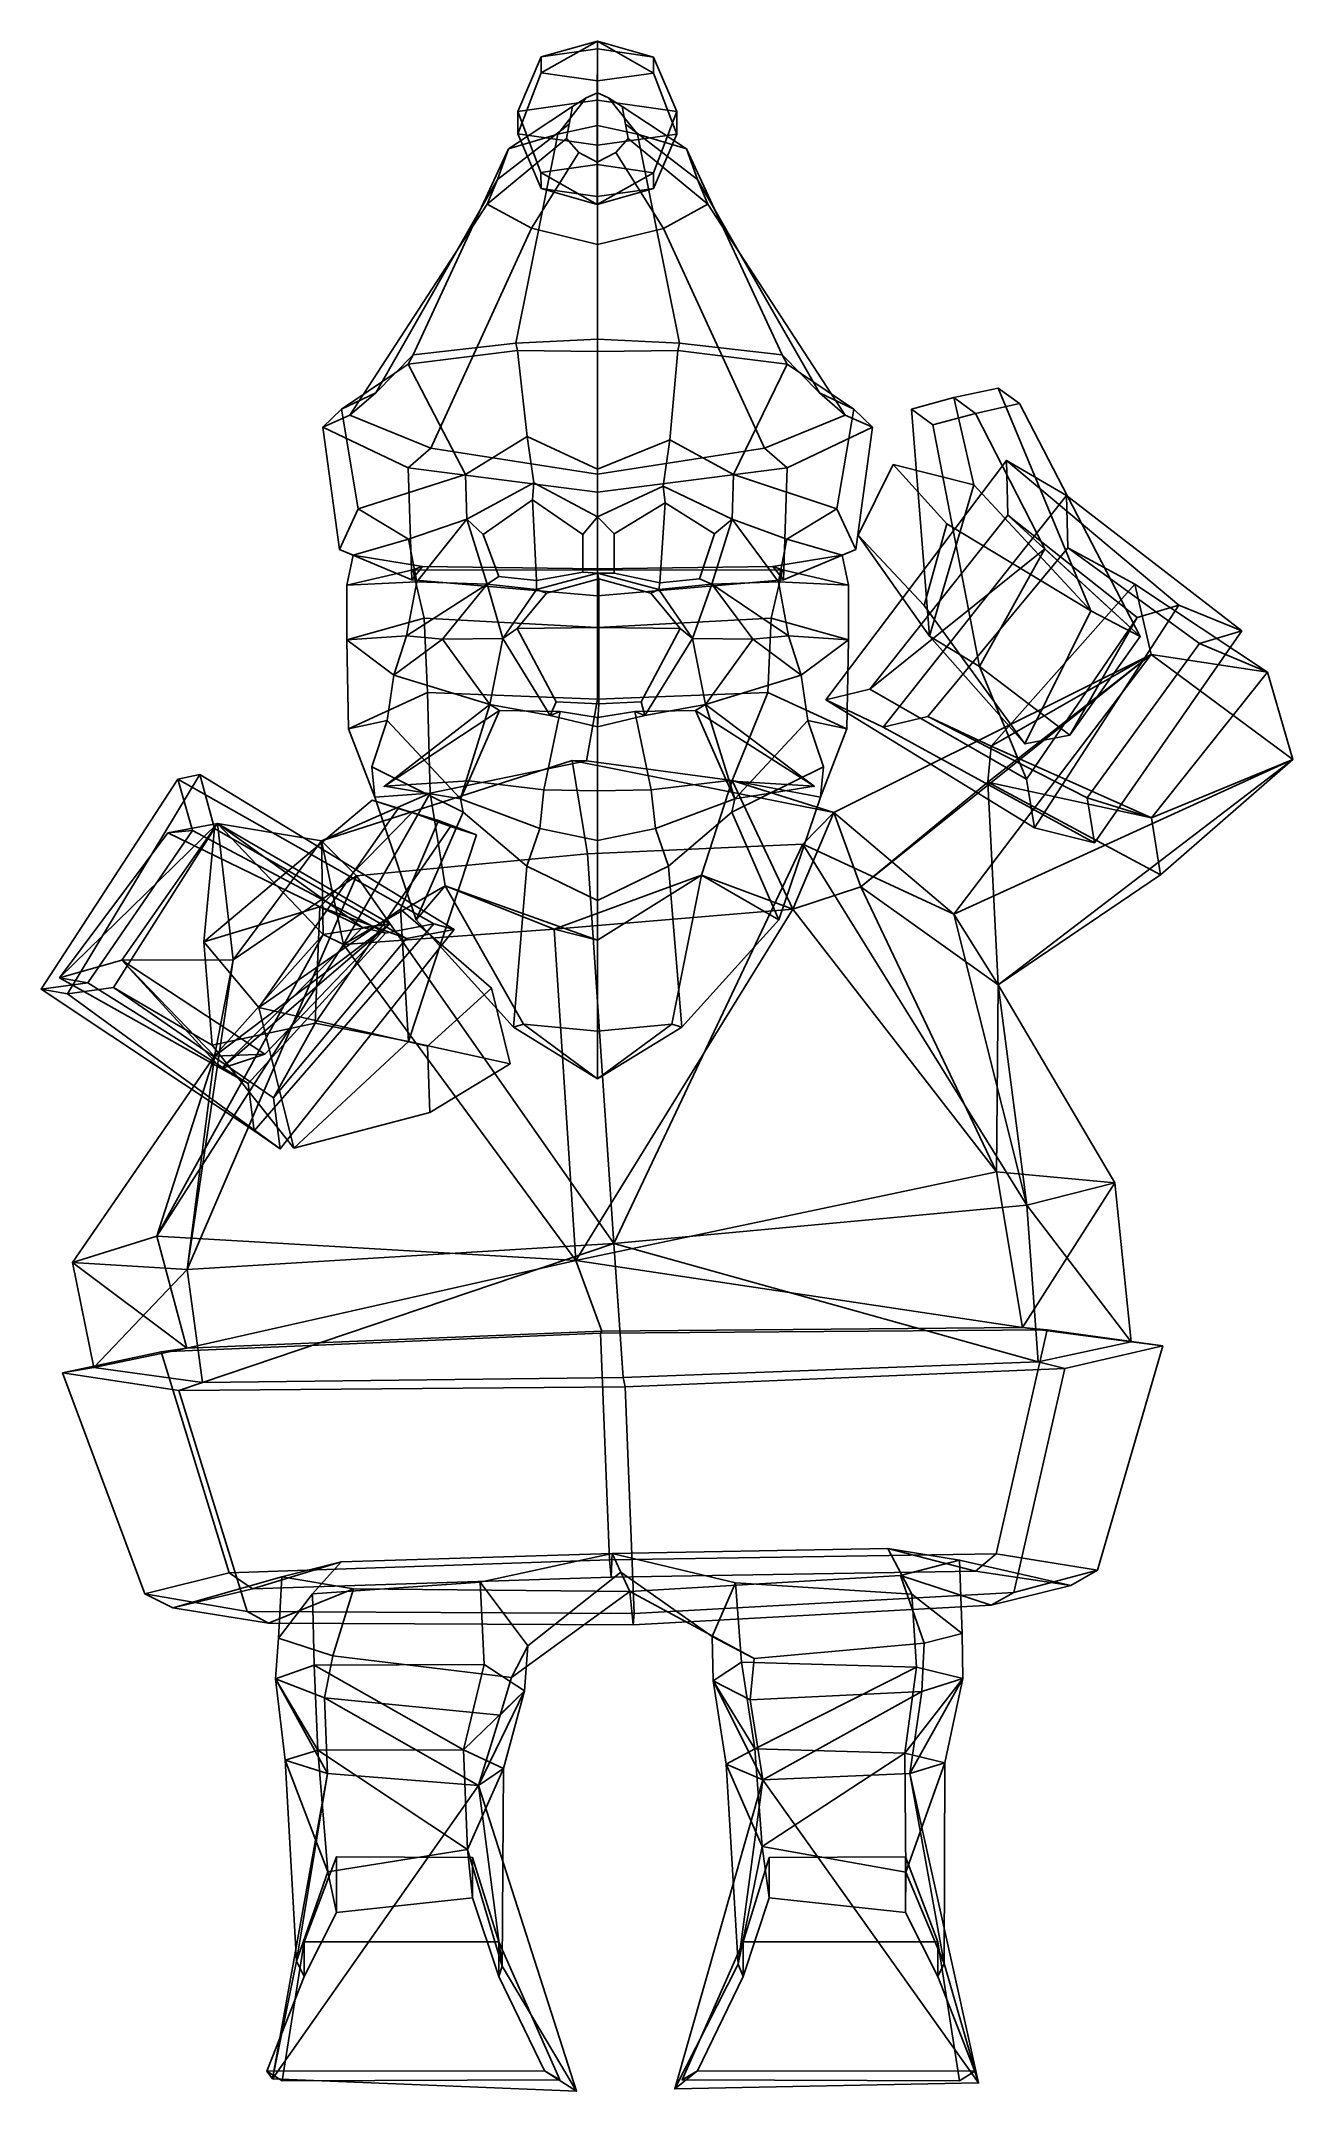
# Model space of a CAD drawing. Extents: x -142 to 161, y -156 to 341.
import ezdxf

# ---------------------------------------------------------------- set-up
doc = ezdxf.new("R2010")
doc.units = 0

msp = doc.modelspace()

# ---------------------------------------------------------------- linework, layer by layer
for p in [(-59.138443, 160.365143, 96.495125), (44.868126, 160.365143, 96.495125)]:
    msp.add_point(p)
for points in [[(-21.195919, 336.949158, -22.037312), (-7.588344, 338.858826, -29.255663), (-7.614578, 326.463806, -38.97863), (-26.858616, 323.763123, -28.770412)], [(-21.193329, 333.085388, -7.617522), (-7.575332, 340.792175, -13.282482), (-21.195919, 336.949158, -22.037312)], [(-7.575332, 340.792175, -13.282482), (-7.588344, 338.858826, -29.255663), (-21.195919, 336.949158, -22.037312)], [(-7.583165, 331.131287, -0.416025), (-7.575332, 340.792175, -13.282482), (-21.193329, 333.085388, -7.617522)], [(6.021853, 336.904724, -22.054108), (11.633117, 323.700287, -28.794165), (-7.614578, 326.463806, -38.97863), (-7.588344, 338.858826, -29.255663)], [(-7.575332, 340.792175, -13.282482), (6.021853, 336.904724, -22.054108), (-7.588344, 338.858826, -29.255663)], [(-7.583165, 331.131287, -0.416025), (6.024442, 333.040955, -7.634317), (-7.575332, 340.792175, -13.282482)], [(6.024442, 333.040955, -7.634317), (6.021853, 336.904724, -22.054108), (-7.575332, 340.792175, -13.282482)], [(-26.854954, 318.29892, -8.377671), (-21.193329, 333.085388, -7.617522), (-21.195919, 336.949158, -22.037312), (-26.858616, 323.763123, -28.770412)], [(-7.607255, 315.53537, 1.806764), (-7.583165, 331.131287, -0.416025), (-21.193329, 333.085388, -7.617522), (-26.854954, 318.29892, -8.377671)], [(-7.607255, 315.53537, 1.806764), (11.636779, 318.236053, -8.401423), (6.024442, 333.040955, -7.634317), (-7.583165, 331.131287, -0.416025)], [(11.636779, 318.236053, -8.401423), (11.633117, 323.700287, -28.794165), (6.021853, 336.904724, -22.054108), (6.024442, 333.040955, -7.634317)], [(-7.602014, 328.239136, -7.126527), (-10.299627, 327.024872, -7.458448), (-17.17124, 318.266296, 51.219952), (-7.541705, 320.358612, 53.964451)], [(-7.602014, 328.239136, -7.126527), (-7.541705, 320.358612, 53.964451), (2.081762, 318.252838, 51.214859), (-4.908792, 327.016052, -7.461774)], [(-13.643885, 324.942139, -8.027981), (-14.401648, 320.642426, -9.20479), (-31.796124, 307.271637, 36.821705), (-29.106789, 314.677887, 46.516022)], [(-10.299627, 327.024872, -7.458448), (-13.643885, 324.942139, -8.027981), (-29.106789, 314.677887, 46.516022), (-17.17124, 318.266296, 51.219952)], [(-21.246243, 308.958221, -29.53746), (-26.858616, 323.763123, -28.770412), (-7.614578, 326.463806, -38.97863), (-7.638668, 310.86792, -36.75581)], [(-26.854954, 318.29892, -8.377671), (-26.858616, 323.763123, -28.770412), (-21.246243, 308.958221, -29.53746), (-21.243654, 305.094452, -15.11767)], [(5.971526, 308.913788, -29.554255), (-7.638668, 310.86792, -36.75581), (-7.614578, 326.463806, -38.97863), (11.633117, 323.700287, -28.794165)], [(-4.908792, 327.016052, -7.461774), (2.081762, 318.252838, 51.214859), (14.006913, 314.647736, 46.50462), (-1.572058, 324.922424, -8.03543)], [(-1.572058, 324.922424, -8.03543), (14.006913, 314.647736, 46.50462), (16.674828, 307.237701, 36.808887), (-0.829793, 320.620239, -9.213164)], [(11.636779, 318.236053, -8.401423), (5.974115, 305.050018, -15.134465), (5.971526, 308.913788, -29.554255), (11.633117, 323.700287, -28.794165)], [(-52.18745, 264.803253, 82.086647), (-27.327145, 267.628021, 94.745087), (-17.17124, 318.266296, 51.219952), (-29.106789, 314.677887, 46.516022)], [(-14.401648, 320.642426, -9.20479), (-15.094557, 317.174194, -10.154003), (-34.257114, 301.297607, 29.001936), (-31.796124, 307.271637, 36.821705)], [(-7.538882, 268.643951, 102.110413), (-7.541705, 320.358612, 53.964451), (-17.17124, 318.266296, 51.219952), (-27.327145, 267.628021, 94.745087)], [(-7.607255, 315.53537, 1.806764), (-26.854954, 318.29892, -8.377671), (-21.243654, 305.094452, -15.11767), (-7.63349, 303.14035, -7.916173)], [(-7.607255, 315.53537, 1.806764), (-7.63349, 303.14035, -7.916173), (5.974115, 305.050018, -15.134465), (11.636779, 318.236053, -8.401423)], [(-7.538882, 268.643951, 102.110413), (12.249378, 267.628021, 94.745087), (2.081762, 318.252838, 51.214859), (-7.541705, 320.358612, 53.964451)], [(-0.829793, 320.620239, -9.213164), (16.674828, 307.237701, 36.808887), (19.118553, 301.260284, 28.98782), (-0.149383, 317.14978, -10.163225)], [(37.109692, 264.803253, 82.086647), (14.006913, 314.647736, 46.50462), (2.081762, 318.252838, 51.214859), (12.249378, 267.628021, 94.745087)], [(-61.227982, 255.59906, 55.375454), (-52.18745, 264.803253, 82.086647), (-29.106789, 314.677887, 46.516022), (-31.796124, 307.271637, 36.821705)], [(-15.094557, 317.174194, -10.154003), (-12.099727, 313.777924, -11.084126), (-23.547907, 295.4487, 21.354467), (-34.257114, 301.297607, 29.001936)], [(-12.099727, 313.777924, -11.084126), (-7.632197, 311.485901, -11.712281), (-7.583418, 291.502228, 16.200111), (-23.547907, 295.4487, 21.354467)], [(-3.156436, 313.763336, -11.089643), (8.392447, 295.426331, 21.346022), (-7.583418, 291.502228, 16.200111), (-7.632197, 311.485901, -11.712281)], [(-0.149383, 317.14978, -10.163225), (19.118553, 301.260284, 28.98782), (8.392447, 295.426331, 21.346022), (-3.156436, 313.763336, -11.089643)], [(46.150223, 255.59906, 55.375454), (16.674828, 307.237701, 36.808887), (14.006913, 314.647736, 46.50462), (37.109692, 264.803253, 82.086647)], [(-7.646511, 301.207001, -23.889297), (-21.246243, 308.958221, -29.53746), (-7.638668, 310.86792, -36.75581)], [(-21.243654, 305.094452, -15.11767), (-21.246243, 308.958221, -29.53746), (-7.646511, 301.207001, -23.889297)], [(-7.646511, 301.207001, -23.889297), (-7.638668, 310.86792, -36.75581), (5.971526, 308.913788, -29.554255)], [(5.974115, 305.050018, -15.134465), (-7.646511, 301.207001, -23.889297), (5.971526, 308.913788, -29.554255)], [(-67.497925, 250.177185, 32.811611), (-61.227982, 255.59906, 55.375454), (-31.796124, 307.271637, 36.821705), (-34.257114, 301.297607, 29.001936)], [(-7.63349, 303.14035, -7.916173), (-21.243654, 305.094452, -15.11767), (-7.646511, 301.207001, -23.889297)], [(-7.63349, 303.14035, -7.916173), (-7.646511, 301.207001, -23.889297), (5.974115, 305.050018, -15.134465)], [(52.420162, 250.177185, 32.811611), (19.118553, 301.260284, 28.98782), (16.674828, 307.237701, 36.808887), (46.150223, 255.59906, 55.375454)], [(-47.910007, 242.208405, 12.722825), (-67.497925, 250.177185, 32.811611), (-34.257114, 301.297607, 29.001936), (-23.547907, 295.4487, 21.354467)], [(32.832241, 242.208405, 12.722826), (8.392447, 295.426331, 21.346022), (19.118553, 301.260284, 28.98782), (52.420162, 250.177185, 32.811611)], [(-7.538883, 235.910461, -5.742792), (-47.910007, 242.208405, 12.722825), (-23.547907, 295.4487, 21.354467), (-7.583418, 291.502228, 16.200111)], [(-7.538883, 235.910461, -5.742792), (-7.583418, 291.502228, 16.200111), (8.392447, 295.426331, 21.346022), (32.832241, 242.208405, 12.722826)], [(-7.538882, 265.653229, 105.996429), (-7.538882, 268.643951, 102.110413), (-27.327145, 267.628021, 94.745087), (-26.93848, 265.833313, 99.837967)], [(-7.538882, 265.653229, 105.996429), (11.860714, 265.833313, 99.837967), (12.249378, 267.628021, 94.745087), (-7.538882, 268.643951, 102.110413)], [(-53.429802, 262.561523, 86.926041), (-52.18745, 264.803253, 82.086647), (-61.227982, 255.59906, 55.375454), (-69.526665, 251.690308, 57.15406)], [(-26.93848, 265.833313, 99.837967), (-27.327145, 267.628021, 94.745087), (-52.18745, 264.803253, 82.086647), (-53.429802, 262.561523, 86.926041)], [(-24.581654, 245.036011, 105.993355), (-26.93848, 265.833313, 99.837967), (-53.429802, 262.561523, 86.926041), (-39.522388, 235.798859, 95.688095)], [(-7.538883, 237.132874, 110.968666), (-7.538882, 265.653229, 105.996429), (-26.93848, 265.833313, 99.837967), (-24.581654, 245.036011, 105.993355)], [(-7.538883, 237.132874, 110.968666), (9.907613, 244.241577, 106.137733), (11.860714, 265.833313, 99.837967), (-7.538882, 265.653229, 105.996429)], [(9.907613, 244.241577, 106.137733), (25.316664, 235.798859, 95.688103), (38.352043, 262.561523, 86.926041), (11.860714, 265.833313, 99.837967)], [(11.860714, 265.833313, 99.837967), (38.352043, 262.561523, 86.926041), (37.109692, 264.803253, 82.086647), (12.249378, 267.628021, 94.745087)], [(38.352043, 262.561523, 86.926041), (54.448898, 251.690308, 57.15406), (46.150223, 255.59906, 55.375454), (37.109692, 264.803253, 82.086647)], [(-39.522388, 235.798859, 95.688095), (-53.429802, 262.561523, 86.926041), (-69.526665, 251.690308, 57.15406), (-65.479599, 227.540619, 77.814453)], [(25.316664, 235.798859, 95.688103), (50.40184, 227.540619, 77.814453), (54.448898, 251.690308, 57.15406), (38.352043, 262.561523, 86.926041)], [(-69.526665, 251.690308, 57.15406), (-61.227982, 255.59906, 55.375454), (-67.497925, 250.177185, 32.811611), (-74.052353, 247.304596, 31.64838)], [(54.448898, 251.690308, 57.15406), (58.97459, 247.304596, 31.64838), (52.420162, 250.177185, 32.811611), (46.150223, 255.59906, 55.375454)], [(68.466003, 251.62619, 195.797989), (78.71125, 254.478088, 198.544296), (83.896751, 250.646454, 187.302429), (73.645958, 247.892883, 184.496704)], [(68.466003, 251.62619, 195.797989), (72.771744, 196.677032, 199.296692), (83.547241, 233.32312, 207.279465), (78.71125, 254.478088, 198.544296)], [(78.71125, 254.478088, 198.544296), (89.395462, 256.718231, 201.725372), (94.558197, 253.006836, 190.454453), (83.896751, 250.646454, 187.302429)], [(78.71125, 254.478088, 198.544296), (83.547241, 233.32312, 207.279465), (111.88353, 202.848694, 211.868607), (89.395462, 256.718231, 201.725372)], [(89.395462, 256.718231, 201.725372), (111.88353, 202.848694, 211.868607), (123.8181, 196.62085, 181.374237), (94.558197, 253.006836, 190.454453)], [(-65.479599, 227.540619, 77.814453), (-69.526665, 251.690308, 57.15406), (-74.052353, 247.304596, 31.64838), (-70.053017, 217.683228, 41.266933)], [(-74.052353, 247.304596, 31.64838), (-67.497925, 250.177185, 32.811611), (-47.910007, 242.208405, 12.722825), (-53.438725, 237.459106, 9.714837)], [(58.97459, 247.304596, 31.64838), (38.360962, 237.459106, 9.714837), (32.832241, 242.208405, 12.722826), (52.420162, 250.177185, 32.811611)], [(50.40184, 227.540619, 77.814453), (54.975254, 217.683228, 41.266933), (58.97459, 247.304596, 31.64838), (54.448898, 251.690308, 57.15406)], [(68.466003, 251.62619, 195.797989), (73.645958, 247.892883, 184.496704), (84.883774, 189.375244, 169.124756), (72.771744, 196.677032, 199.296692)], [(73.645958, 247.892883, 184.496704), (83.896751, 250.646454, 187.302429), (100.711517, 217.806152, 165.270966), (84.883774, 189.375244, 169.124756)], [(83.896751, 250.646454, 187.302429), (94.558197, 253.006836, 190.454453), (123.8181, 196.62085, 181.374237), (100.711517, 217.806152, 165.270966)], [(-70.053017, 217.683228, 41.266933), (-74.052353, 247.304596, 31.64838), (-53.438725, 237.459106, 9.714837), (-52.543396, 210.312958, 16.025953)], [(-24.581654, 245.036011, 105.993355), (-39.522388, 235.798859, 95.688095), (-39.229679, 225.057556, 94.877663), (-23.012962, 233.792145, 106.658783)], [(-7.538883, 237.132874, 110.968666), (-24.581654, 245.036011, 105.993355), (-23.012962, 233.792145, 106.658783), (-7.538883, 225.558319, 108.95771)], [(-7.538883, 237.132874, 110.968666), (-7.538883, 225.558319, 108.95771), (8.338919, 232.987305, 106.68766), (9.907613, 244.241577, 106.137733)], [(9.907613, 244.241577, 106.137733), (8.338919, 232.987305, 106.68766), (25.023951, 225.057556, 94.877663), (25.316664, 235.798859, 95.688103)], [(54.975254, 217.683228, 41.266933), (37.465637, 210.312927, 16.025953), (38.360962, 237.459106, 9.714837), (58.97459, 247.304596, 31.64838)], [(-53.438725, 237.459106, 9.714837), (-47.910007, 242.208405, 12.722825), (-7.538883, 235.910461, -5.742792), (-7.538883, 231.539124, -9.574923)], [(38.360962, 237.459106, 9.714837), (-7.538883, 231.539124, -9.574923), (-7.538883, 235.910461, -5.742792), (32.832241, 242.208405, 12.722826)], [(61.581059, 174.685608, 133.022446), (47.743382, 181.317688, 162.378815), (91.403328, 239.245544, 170.359375), (105.999741, 230.746063, 142.715805)], [(47.743382, 181.317688, 162.378815), (58.375057, 183.880859, 167.164108), (91.769463, 226.017242, 173.548416), (91.403328, 239.245544, 170.359375)], [(133.138535, 204.220886, 200.2892), (148.371445, 197.963013, 171.552246), (105.999741, 230.746063, 142.715805), (91.403328, 239.245544, 170.359375)], [(133.138535, 204.220886, 200.2892), (91.403328, 239.245544, 170.359375), (91.769463, 226.017242, 173.548416), (123.068352, 201.23175, 195.884094)], [(-53.314056, 220.184937, 78.357887), (-39.229679, 225.057556, 94.877663), (-39.522388, 235.798859, 95.688095), (-65.479599, 227.540619, 77.814453)], [(-52.543396, 210.312958, 16.025953), (-53.438725, 237.459106, 9.714837), (-7.538883, 231.539124, -9.574923), (-7.538885, 206.496765, -3.372415)], [(-23.271812, 229.697693, 104.469688), (-23.012962, 233.792145, 106.658783), (-39.229679, 225.057556, 94.877663), (-35.208942, 221.328979, 94.654114)], [(-23.271812, 229.697693, 104.469688), (-11.123938, 221.325775, 106.095718), (-7.538883, 225.558319, 108.95771), (-23.012962, 233.792145, 106.658783)], [(37.465637, 210.312927, 16.025953), (-7.538885, 206.496765, -3.372415), (-7.538883, 231.539124, -9.574923), (38.360962, 237.459106, 9.714837)], [(38.236294, 220.184937, 78.357887), (50.40184, 227.540619, 77.814453), (25.316664, 235.798859, 95.688103), (25.023951, 225.057556, 94.877663)], [(55.532696, 221.142639, 261.449921), (71.540421, 204.119812, 260.32019), (77.003143, 223.923676, 267.635925), (64.004539, 238.230103, 258.220337)], [(55.532696, 221.142639, 261.449921), (64.004539, 238.230103, 258.220337), (83.547241, 233.32312, 207.279465), (72.771744, 196.677032, 199.296692)], [(64.004539, 238.230103, 258.220337), (77.003143, 223.923676, 267.635925), (111.88353, 202.848694, 211.868607), (83.547241, 233.32312, 207.279465)], [(-22.372456, 210.204559, 102.64016), (-23.271812, 229.697693, 104.469688), (-35.208942, 221.328979, 94.654114), (-31.461943, 211.139099, 97.547935)], [(-11.123938, 221.325775, 106.095718), (-23.271812, 229.697693, 104.469688), (-22.372456, 210.204559, 102.64016), (-11.123938, 212.208496, 106.939919)], [(8.845791, 229.002502, 104.268639), (8.338919, 232.987305, 106.68766), (-7.538883, 225.558319, 108.95771), (-3.50069, 221.445038, 106.276031)], [(-3.50069, 221.445038, 106.276031), (-3.50069, 211.94043, 107.318275), (7.528777, 209.592163, 102.009949), (8.845791, 229.002502, 104.268639)], [(7.528777, 209.592163, 102.009949), (17.091101, 210.588196, 95.723228), (20.765135, 221.448425, 92.15062), (8.845791, 229.002502, 104.268639)], [(8.845791, 229.002502, 104.268639), (20.765135, 221.448425, 92.15062), (25.023951, 225.057556, 94.877663), (8.338919, 232.987305, 106.68766)], [(61.581059, 174.685608, 133.022446), (105.999741, 230.746063, 142.715805), (106.277245, 218.101105, 145.7276), (72.404579, 177.255768, 137.90303)], [(148.371445, 197.963013, 171.552246), (138.154861, 194.890137, 167.092255), (106.277245, 218.101105, 145.7276), (105.999741, 230.746063, 142.715805)], [(-65.479599, 227.540619, 77.814453), (-70.053017, 217.683228, 41.266933), (-66.747475, 216.348694, 41.578911), (-53.314056, 220.184937, 78.357887)], [(-51.341305, 209.859009, 78.655991), (-39.229679, 225.057556, 94.877663), (-53.314056, 220.184937, 78.357887)], [(-34.299412, 209.298401, 98.549278), (-39.229679, 225.057556, 94.877663), (-51.341305, 209.859009, 78.655991)], [(-31.461943, 211.139099, 97.547935), (-35.208942, 221.328979, 94.654114), (-39.229679, 225.057556, 94.877663), (-34.299412, 209.298401, 98.549278)], [(-11.123938, 212.208496, 106.939919), (-7.538883, 211.96109, 110.144325), (-7.538883, 225.558319, 108.95771), (-11.123938, 221.325775, 106.095718)], [(-3.50069, 211.94043, 107.318275), (-3.50069, 221.445038, 106.276031), (-7.538883, 225.558319, 108.95771), (-7.538883, 211.96109, 110.144325)], [(17.091101, 210.588196, 95.723228), (20.093685, 209.298401, 98.549278), (25.023951, 225.057556, 94.877663), (20.765135, 221.448425, 92.15062)], [(20.093685, 209.298401, 98.549278), (36.263538, 209.859009, 78.655991), (25.023951, 225.057556, 94.877663)], [(36.263538, 209.859009, 78.655991), (38.236294, 220.184937, 78.357887), (25.023951, 225.057556, 94.877663)], [(50.40184, 227.540619, 77.814453), (38.236294, 220.184937, 78.357887), (51.669716, 216.348694, 41.578911), (54.975254, 217.683228, 41.266933)], [(100.711517, 217.806152, 165.270966), (123.8181, 196.62085, 181.374237), (91.769463, 226.017242, 173.548416), (58.375057, 183.880859, 167.164108)], [(71.540421, 204.119812, 260.32019), (95.895889, 170.617462, 216.869415), (111.88353, 202.848694, 211.868607), (77.003143, 223.923676, 267.635925)], [(106.732788, 172.727051, 183.041122), (123.068352, 201.23175, 195.884094), (91.769463, 226.017242, 173.548416), (123.8181, 196.62085, 181.374237)], [(-53.314056, 220.184937, 78.357887), (-66.747475, 216.348694, 41.578911), (-68.251884, 209.042908, 42.462151), (-51.341305, 209.859009, 78.655991)], [(38.236294, 220.184937, 78.357887), (36.263538, 209.859009, 78.655991), (53.174118, 209.042908, 42.462151), (51.669716, 216.348694, 41.578911)], [(55.532696, 221.142639, 261.449921), (72.771744, 196.677032, 199.296692), (95.895889, 170.617462, 216.869415), (71.540421, 204.119812, 260.32019)], [(-70.053017, 217.683228, 41.266933), (-52.543396, 210.312958, 16.025953), (-49.957268, 213.574707, 15.364482), (-66.747475, 216.348694, 41.578911)], [(-68.251884, 209.042908, 42.462151), (-66.747475, 216.348694, 41.578911), (-49.957268, 213.574707, 15.364482), (-52.26963, 212.72229, 12.67251)], [(-52.543396, 210.312958, 16.025953), (-7.538885, 206.496765, -3.372415), (-7.538885, 213.033264, -1.753984), (-49.957268, 213.574707, 15.364482)], [(-52.26963, 212.72229, 12.67251), (-49.957268, 213.574707, 15.364482), (-7.538885, 213.033264, -1.753984), (-7.538885, 212.648071, -2.405132)], [(37.465637, 210.312927, 16.025953), (34.879509, 213.574707, 15.364482), (-7.538885, 213.033264, -1.753984), (-7.538885, 206.496765, -3.372415)], [(37.191864, 212.72229, 12.67251), (-7.538885, 212.648071, -2.405132), (-7.538885, 213.033264, -1.753984), (34.879509, 213.574707, 15.364482)], [(54.975254, 217.683228, 41.266933), (51.669716, 216.348694, 41.578911), (34.879509, 213.574707, 15.364482), (37.465637, 210.312927, 16.025953)], [(53.174118, 209.042908, 42.462151), (37.191864, 212.72229, 12.67251), (34.879509, 213.574707, 15.364482), (51.669716, 216.348694, 41.578911)], [(84.883774, 189.375244, 169.124756), (100.711517, 217.806152, 165.270966), (58.375057, 183.880859, 167.164108), (96.285721, 162.049805, 192.287537)], [(122.487091, 209.256226, 114.642944), (87.704948, 170.030518, 105.991402), (72.404579, 177.255768, 137.90303), (106.277245, 218.101105, 145.7276)], [(138.154861, 194.890137, 167.092255), (154.607971, 187.97406, 135.692383), (122.487091, 209.256226, 114.642944), (106.277245, 218.101105, 145.7276)], [(-68.273666, 195.848938, 44.641083), (-68.251884, 209.042908, 42.462151), (-52.26963, 212.72229, 12.67251), (-49.524853, 201.025208, 11.188781)], [(-51.341305, 209.859009, 78.655991), (-68.251884, 209.042908, 42.462151), (-68.273666, 195.848938, 44.641083), (-53.783073, 196.759888, 78.504814)], [(-53.783073, 196.759888, 78.504814), (-34.299412, 209.298401, 98.549278), (-51.341305, 209.859009, 78.655991)], [(-45.129097, 195.943115, 101.72583), (-34.299412, 209.298401, 98.549278), (-53.783073, 196.759888, 78.504814)], [(-49.524853, 201.025208, 11.188781), (-52.26963, 212.72229, 12.67251), (-7.538885, 212.648071, -2.405132), (-7.538892, 198.771912, -0.945824)], [(-45.129097, 195.943115, 101.72583), (-30.497339, 196.096497, 104.760262), (-34.299412, 209.298401, 98.549278)], [(-22.372456, 210.204559, 102.64016), (-31.461943, 211.139099, 97.547935), (-34.299412, 209.298401, 98.549278), (-22.339563, 208.017517, 104.835991)], [(-30.497339, 196.096497, 104.760262), (-22.339563, 208.017517, 104.835991), (-34.299412, 209.298401, 98.549278)], [(-7.2805, 198.757813, 128.666168), (-7.2805, 210.574738, 124.536148), (-19.903376, 207.140503, 121.01963), (-26.979704, 198.576141, 122.216965)], [(-22.372456, 210.204559, 102.64016), (-22.339563, 208.017517, 104.835991), (-7.538883, 211.96109, 110.144325), (-11.123938, 212.208496, 106.939919)], [(-7.2805, 210.574738, 124.536148), (-7.538883, 211.96109, 110.144325), (-22.339563, 208.017517, 104.835991), (-19.903376, 207.140503, 121.01963)], [(34.44709, 201.025208, 11.188781), (-7.538892, 198.771912, -0.945824), (-7.538885, 212.648071, -2.405132), (37.191864, 212.72229, 12.67251)], [(-7.2805, 210.574738, 124.536148), (5.342372, 207.140503, 121.01963), (7.261796, 208.017517, 104.835991), (-7.538883, 211.96109, 110.144325)], [(7.528777, 209.592163, 102.009949), (-3.50069, 211.94043, 107.318275), (-7.538883, 211.96109, 110.144325), (7.261796, 208.017517, 104.835991)], [(-7.2805, 198.757813, 128.666168), (12.4187, 198.576141, 122.216965), (5.342372, 207.140503, 121.01963), (-7.2805, 210.574738, 124.536148)], [(7.528777, 209.592163, 102.009949), (7.261796, 208.017517, 104.835991), (20.093685, 209.298401, 98.549278), (17.091101, 210.588196, 95.723228)], [(15.419574, 196.096497, 104.760262), (20.093685, 209.298401, 98.549278), (7.261796, 208.017517, 104.835991)], [(30.051332, 195.943115, 101.72583), (20.093685, 209.298401, 98.549278), (15.419574, 196.096497, 104.760262)], [(38.705315, 196.759888, 78.504814), (36.263538, 209.859009, 78.655991), (20.093685, 209.298401, 98.549278)], [(30.051332, 195.943115, 101.72583), (38.705315, 196.759888, 78.504814), (20.093685, 209.298401, 98.549278)], [(53.195904, 195.848938, 44.641083), (34.44709, 201.025208, 11.188781), (37.191864, 212.72229, 12.67251), (53.174118, 209.042908, 42.462151)], [(36.263538, 209.859009, 78.655991), (38.705315, 196.759888, 78.504814), (53.195904, 195.848938, 44.641083), (53.174118, 209.042908, 42.462151)], [(87.704948, 170.030518, 105.991402), (122.487091, 209.256226, 114.642944), (126.460785, 192.224304, 64.70282)], [(154.607971, 187.97406, 135.692383), (126.460785, 192.224304, 64.70282), (122.487091, 209.256226, 114.642944)], [(-26.979704, 198.576141, 122.216965), (-19.903376, 207.140503, 121.01963), (-22.339563, 208.017517, 104.835991), (-30.497339, 196.096497, 104.760262)], [(12.4187, 198.576141, 122.216965), (15.419574, 196.096497, 104.760262), (7.261796, 208.017517, 104.835991), (5.342372, 207.140503, 121.01963)], [(98.210449, 150.263763, 195.935867), (133.138535, 204.220886, 200.2892), (123.068352, 201.23175, 195.884094), (96.285721, 162.049805, 192.287537)], [(112.764603, 146.63269, 165.233292), (148.371445, 197.963013, 171.552246), (133.138535, 204.220886, 200.2892), (98.210449, 150.263763, 195.935867)], [(-67.837311, 174.294678, 46.003769), (-68.273666, 195.848938, 44.641083), (-49.524853, 201.025208, 11.188781), (-48.732136, 183.037537, 14.099627)], [(-48.732136, 183.037537, 14.099627), (-49.524853, 201.025208, 11.188781), (-7.538892, 198.771912, -0.945824), (-7.538891, 181.411835, 3.485335)], [(-17.555376, 180.828156, 117.381271), (-26.979704, 198.576141, 122.216965), (-30.497339, 196.096497, 104.760262), (-19.005344, 177.509399, 104.511536)], [(-7.2805, 180.306702, 122.611298), (-7.2805, 198.757813, 128.666168), (-26.979704, 198.576141, 122.216965), (-17.555376, 180.828156, 117.381271)], [(33.654373, 183.037537, 14.099627), (-7.538891, 181.411835, 3.485335), (-7.538892, 198.771912, -0.945824), (34.44709, 201.025208, 11.188781)], [(-7.2805, 180.306702, 122.611298), (2.994374, 180.828156, 117.381271), (12.4187, 198.576141, 122.216965), (-7.2805, 198.757813, 128.666168)], [(2.994374, 180.828156, 117.381271), (3.927578, 177.509399, 104.511536), (15.419574, 196.096497, 104.760262), (12.4187, 198.576141, 122.216965)], [(52.759552, 174.294678, 46.003769), (33.654373, 183.037537, 14.099627), (34.44709, 201.025208, 11.188781), (53.195904, 195.848938, 44.641083)], [(84.883774, 189.375244, 169.124756), (96.285721, 162.049805, 192.287537), (123.068352, 201.23175, 195.884094), (106.732788, 172.727051, 183.041122)], [(95.895889, 170.617462, 216.869415), (106.732788, 172.727051, 183.041122), (123.8181, 196.62085, 181.374237), (111.88353, 202.848694, 211.868607)], [(-53.783073, 196.759888, 78.504814), (-68.273666, 195.848938, 44.641083), (-56.849148, 187.236511, 77.948036)], [(-58.454891, 176.30658, 78.12674), (-56.849148, 187.236511, 77.948036), (-68.273666, 195.848938, 44.641083), (-67.837311, 174.294678, 46.003769)], [(-56.849148, 187.236511, 77.948036), (-45.129097, 195.943115, 101.72583), (-53.783073, 196.759888, 78.504814)], [(-33.632477, 180.129791, 98.608398), (-45.129097, 195.943115, 101.72583), (-56.849148, 187.236511, 77.948036)], [(-33.632477, 180.129791, 98.608398), (-30.497339, 196.096497, 104.760262), (-45.129097, 195.943115, 101.72583)], [(-19.005344, 177.509399, 104.511536), (-30.497339, 196.096497, 104.760262), (-33.632477, 180.129791, 98.608398)], [(3.927578, 177.509399, 104.511536), (18.554712, 180.129791, 98.608398), (15.419574, 196.096497, 104.760262)], [(18.554712, 180.129791, 98.608398), (30.051332, 195.943115, 101.72583), (15.419574, 196.096497, 104.760262)], [(18.554712, 180.129791, 98.608398), (41.771389, 187.236511, 77.948036), (30.051332, 195.943115, 101.72583)], [(41.771389, 187.236511, 77.948036), (38.705315, 196.759888, 78.504814), (30.051332, 195.943115, 101.72583)], [(38.705315, 196.759888, 78.504814), (41.771389, 187.236511, 77.948036), (53.195904, 195.848938, 44.641083)], [(43.377132, 176.30658, 78.12674), (52.759552, 174.294678, 46.003769), (53.195904, 195.848938, 44.641083), (41.771389, 187.236511, 77.948036)], [(72.771744, 196.677032, 199.296692), (84.883774, 189.375244, 169.124756), (106.732788, 172.727051, 183.041122), (95.895889, 170.617462, 216.869415)], [(112.764603, 146.63269, 165.233292), (110.969742, 157.541138, 161.849854), (138.154861, 194.890137, 167.092255), (148.371445, 197.963013, 171.552246)], [(126.561096, 152.753876, 129.531448), (154.607971, 187.97406, 135.692383), (138.154861, 194.890137, 167.092255), (110.969742, 157.541138, 161.849854)], [(56.140926, 136.037842, 44.849888), (126.460785, 192.224304, 64.70282), (49.621864, 154.042419, -1.24321)], [(78.662384, 129.36618, -24.630116), (49.621864, 154.042419, -1.24321), (126.460785, 192.224304, 64.70282)], [(56.140926, 136.037842, 44.849888), (86.910133, 161.36731, 79.874664), (126.460785, 192.224304, 64.70282)], [(78.662384, 129.36618, -24.630116), (126.460785, 192.224304, 64.70282), (160.791718, 166.852478, 71.385666)], [(87.704948, 170.030518, 105.991402), (126.460785, 192.224304, 64.70282), (86.910133, 161.36731, 79.874664)], [(154.607971, 187.97406, 135.692383), (160.791718, 166.852478, 71.385666), (126.460785, 192.224304, 64.70282)], [(-58.454891, 176.30658, 78.12674), (-40.740486, 157.303833, 104.917747), (-33.632477, 180.129791, 98.608398), (-56.849148, 187.236511, 77.948036)], [(43.377132, 176.30658, 78.12674), (41.771389, 187.236511, 77.948036), (18.554712, 180.129791, 98.608398), (25.66272, 157.303833, 104.917747)], [(98.210449, 150.263763, 195.935867), (96.285721, 162.049805, 192.287537), (58.375057, 183.880859, 167.164108), (47.743382, 181.317688, 162.378815)], [(126.561096, 152.753876, 129.531448), (160.791718, 166.852478, 71.385666), (154.607971, 187.97406, 135.692383)], [(-61.508766, 157.683044, 50.112881), (-67.837311, 174.294678, 46.003769), (-48.732136, 183.037537, 14.099627), (-48.067776, 158.698669, 31.014431)], [(-31.266289, 178.709167, 112.608627), (-33.632477, 180.129791, 98.608398), (-59.138443, 160.365143, 96.495125)], [(-59.138443, 160.365143, 96.495125), (-33.632477, 180.129791, 98.608398), (-40.740486, 157.303833, 104.917747)], [(-38.743488, 161.660431, 115.00264), (-31.266289, 178.709167, 112.608627), (-59.138443, 160.365143, 96.495125)], [(-48.067776, 158.698669, 31.014431), (-48.732136, 183.037537, 14.099627), (-7.538891, 181.411835, 3.485335), (-10.243022, 166.553406, 8.38)], [(-16.568918, 178.446899, 112.725739), (-31.266289, 178.709167, 112.608627), (-38.743488, 161.660431, 115.00264), (-20.529869, 159.469116, 123.670204)], [(-31.266289, 178.709167, 112.608627), (-16.568918, 178.446899, 112.725739), (-19.005344, 177.509399, 104.511536), (-33.632477, 180.129791, 98.608398)], [(-7.2805, 180.306702, 122.611298), (-17.555376, 180.828156, 117.381271), (-19.005344, 177.509399, 104.511536), (-7.538883, 174.722046, 110.43103)], [(25.047079, 161.756348, 31.912079), (-10.243022, 166.553406, 8.38), (-7.538891, 181.411835, 3.485335), (33.654373, 183.037537, 14.099627)], [(-7.2805, 180.306702, 122.611298), (-7.538883, 174.722046, 110.43103), (3.927578, 177.509399, 104.511536), (2.994374, 180.828156, 117.381271)], [(16.188522, 178.709167, 112.608627), (18.554712, 180.129791, 98.608398), (3.927578, 177.509399, 104.511536), (1.491153, 178.446899, 112.725739)], [(1.491153, 178.446899, 112.725739), (5.452104, 159.469116, 123.670204), (23.665724, 161.660431, 115.00264), (16.188522, 178.709167, 112.608627)], [(16.188522, 178.709167, 112.608627), (44.868126, 160.365143, 96.495125), (18.554712, 180.129791, 98.608398)], [(23.665724, 161.660431, 115.00264), (44.868126, 160.365143, 96.495125), (16.188522, 178.709167, 112.608627)], [(44.868126, 160.365143, 96.495125), (25.66272, 157.303833, 104.917747), (18.554712, 180.129791, 98.608398)], [(46.431004, 157.683044, 50.112881), (25.047079, 161.756348, 31.912079), (33.654373, 183.037537, 14.099627), (52.759552, 174.294678, 46.003769)], [(112.764603, 146.63269, 165.233292), (98.210449, 150.263763, 195.935867), (47.743382, 181.317688, 162.378815), (61.581059, 174.685608, 133.022446)], [(-61.508766, 157.683044, 50.112881), (-62.178116, 165.048523, 81.29702), (-58.454891, 176.30658, 78.12674), (-67.837311, 174.294678, 46.003769)], [(-58.454891, 176.30658, 78.12674), (-62.178116, 165.048523, 81.29702), (-40.057316, 154.082092, 95.906563), (-40.740486, 157.303833, 104.917747)], [(-20.529869, 159.469116, 123.670204), (-7.538883, 159.265625, 124.353912), (-7.538883, 177.032837, 115.474304), (-16.568918, 178.446899, 112.725739)], [(-7.538883, 177.032837, 115.474304), (-7.538883, 174.722046, 110.43103), (-19.005344, 177.509399, 104.511536), (-16.568918, 178.446899, 112.725739)], [(5.452104, 159.469116, 123.670204), (1.491153, 178.446899, 112.725739), (-7.538883, 177.032837, 115.474304), (-7.538883, 159.265625, 124.353912)], [(-7.538883, 177.032837, 115.474304), (1.491153, 178.446899, 112.725739), (3.927578, 177.509399, 104.511536), (-7.538883, 174.722046, 110.43103)], [(43.377132, 176.30658, 78.12674), (25.66272, 157.303833, 104.917747), (24.979549, 154.082092, 95.906563), (47.100361, 165.048523, 81.29702)], [(46.431004, 157.683044, 50.112881), (52.759552, 174.294678, 46.003769), (43.377132, 176.30658, 78.12674), (47.100361, 165.048523, 81.29702)], [(112.764603, 146.63269, 165.233292), (61.581059, 174.685608, 133.022446), (72.404579, 177.255768, 137.90303), (110.969742, 157.541138, 161.849854)], [(87.704948, 170.030518, 105.991402), (126.561096, 152.753876, 129.531448), (110.969742, 157.541138, 161.849854), (72.404579, 177.255768, 137.90303)], [(126.561096, 152.753876, 129.531448), (87.704948, 170.030518, 105.991402), (86.910133, 161.36731, 79.874664)], [(-13.662922, 166.559753, 4.46873), (-10.011413, 144.021362, -46.521698), (-65.91153, 138.681641, -38.63089), (-74.373863, 147.161316, -3.832209)], [(-13.662922, 166.559753, 4.46873), (-74.373863, 147.161316, -3.832209), (-48.067776, 158.698669, 31.014431), (-10.243022, 166.553406, 8.38)], [(-40.057316, 154.082092, 95.906563), (-62.178116, 165.048523, 81.29702), (-61.508766, 157.683044, 50.112881), (-51.430698, 128.035583, 66.107307)], [(-13.662922, 166.559753, 4.46873), (49.621864, 154.042419, -1.24321), (42.164742, 146.375366, -35.174004), (-10.011413, 144.021362, -46.521698)], [(-10.243022, 166.553406, 8.38), (25.047079, 161.756348, 31.912079), (49.621864, 154.042419, -1.24321), (-13.662922, 166.559753, 4.46873)], [(24.979549, 154.082092, 95.906563), (36.352936, 128.035583, 66.107307), (46.431004, 157.683044, 50.112881), (47.100361, 165.048523, 81.29702)], [(89.462219, 112.274323, 16.834475), (78.662384, 129.36618, -24.630116), (160.791718, 166.852478, 71.385666)], [(128.718582, 138.922546, 84.795525), (89.462219, 112.274323, 16.834475), (160.791718, 166.852478, 71.385666)], [(126.561096, 152.753876, 129.531448), (128.718582, 138.922546, 84.795525), (160.791718, 166.852478, 71.385666)], [(-135.877029, 110.101349, 220.435974), (-103.867477, 163.190186, 215.819336), (-109.122276, 162.082733, 183.872131), (-142.280838, 111.235565, 187.959518)], [(-142.280838, 111.235565, 187.959518), (-109.122276, 162.082733, 183.872131), (-105.598999, 149.610168, 182.840103), (-130.982437, 112.775024, 186.03894)], [(-135.877029, 110.101349, 220.435974), (-124.752472, 111.657532, 218.54628), (-100.258667, 150.108582, 214.752029), (-103.867477, 163.190186, 215.819336)], [(-47.150936, 127.074036, 171.884659), (-109.122276, 162.082733, 183.872131), (-103.867477, 163.190186, 215.819336), (-42.276424, 125.685181, 204.619537)], [(-47.150936, 127.074036, 171.884659), (-58.914341, 124.773865, 173.861023), (-105.598999, 149.610168, 182.840103), (-109.122276, 162.082733, 183.872131)], [(-42.276424, 125.685181, 204.619537), (-103.867477, 163.190186, 215.819336), (-100.258667, 150.108582, 214.752029), (-53.842922, 123.46347, 206.564117)], [(-40.740486, 157.303833, 104.917747), (-38.743488, 161.660431, 115.00264), (-59.138443, 160.365143, 96.495125)], [(-20.529869, 159.469116, 123.670204), (-38.743488, 161.660431, 115.00264), (-40.740486, 157.303833, 104.917747), (-21.531496, 150.170074, 113.76458)], [(-7.538883, 159.265625, 124.353912), (-20.529869, 159.469116, 123.670204), (-21.531496, 150.170074, 113.76458), (-7.538883, 147.203278, 119.235947)], [(-7.538883, 159.265625, 124.353912), (-7.538883, 147.203278, 119.235947), (6.453731, 150.170074, 113.76458), (5.452104, 159.469116, 123.670204)], [(5.452104, 159.469116, 123.670204), (6.453731, 150.170074, 113.76458), (25.66272, 157.303833, 104.917747), (23.665724, 161.660431, 115.00264)], [(36.352936, 128.035583, 66.107307), (17.578432, 138.802551, 60.49403), (25.047079, 161.756348, 31.912079), (46.431004, 157.683044, 50.112881)], [(39.724915, 130.624817, 60.842541), (25.047079, 161.756348, 31.912079), (17.578432, 138.802551, 60.49403)], [(25.66272, 157.303833, 104.917747), (44.868126, 160.365143, 96.495125), (23.665724, 161.660431, 115.00264)], [(49.621864, 154.042419, -1.24321), (25.047079, 161.756348, 31.912079), (39.724915, 130.624817, 60.842541)], [(89.462219, 112.274323, 16.834475), (86.910133, 161.36731, 79.874664), (56.140926, 136.037842, 44.849888)], [(128.718582, 138.922546, 84.795525), (86.910133, 161.36731, 79.874664), (89.462219, 112.274323, 16.834475)], [(126.561096, 152.753876, 129.531448), (86.910133, 161.36731, 79.874664), (128.718582, 138.922546, 84.795525)], [(-52.417221, 153.996094, 236.988205), (-74.801743, 131.170654, 203.749191), (-102.876701, 122.666321, 211.988052), (-62.1451, 156.969971, 242.05748)], [(-55.859268, 154.944794, 253.186249), (-62.1451, 156.969971, 242.05748), (-102.876701, 122.666321, 211.988052), (-89.528091, 106.829315, 245.322556)], [(-46.083191, 152.086121, 248.131912), (-55.859268, 154.944794, 253.186249), (-89.528091, 106.829315, 245.322556), (-55.237801, 130.574097, 248.936218)], [(-43.164856, 150.613342, 232.142197), (-75.951431, 102.972565, 199.120712), (-74.801743, 131.170654, 203.749191), (-52.417221, 153.996094, 236.988205)], [(-74.373863, 147.161316, -3.832209), (-69.02742, 122.045685, 56.943249), (-48.067776, 158.698669, 31.014431)], [(-69.02742, 122.045685, 56.943249), (-44.46925, 136.254883, 59.078674), (-48.067776, 158.698669, 31.014431)], [(-46.083191, 152.086121, 248.131912), (-52.417221, 153.996094, 236.988205), (-62.1451, 156.969971, 242.05748), (-55.859268, 154.944794, 253.186249)], [(-51.430698, 128.035583, 66.107307), (-61.508766, 157.683044, 50.112881), (-48.067776, 158.698669, 31.014431), (-44.46925, 136.254883, 59.078674)], [(-36.856174, 148.592834, 243.304962), (-43.164856, 150.613342, 232.142197), (-52.417221, 153.996094, 236.988205), (-46.083191, 152.086121, 248.131912)], [(-27.898916, 102.034058, 97.859222), (-24.713791, 141.018555, 115.812431), (-40.057316, 154.082092, 95.906563), (-51.430698, 128.035583, 66.107307)], [(-24.713791, 141.018555, 115.812431), (-21.531496, 150.170074, 113.76458), (-40.740486, 157.303833, 104.917747), (-40.057316, 154.082092, 95.906563)], [(9.636024, 141.018555, 115.812431), (24.979549, 154.082092, 95.906563), (25.66272, 157.303833, 104.917747), (6.453731, 150.170074, 113.76458)], [(12.821151, 102.034058, 97.859222), (36.352936, 128.035583, 66.107307), (24.979549, 154.082092, 95.906563), (9.636024, 141.018555, 115.812431)], [(56.140926, 136.037842, 44.849888), (49.621864, 154.042419, -1.24321), (39.724915, 130.624817, 60.842541)], [(78.662384, 129.36618, -24.630116), (42.164742, 146.375366, -35.174004), (49.621864, 154.042419, -1.24321)], [(-137.776733, 113.993713, 150.586975), (-111.56588, 149.053284, 147.184357), (-99.590996, 151.346802, 94.731178)], [(-137.776733, 113.993713, 150.586975), (-99.590996, 151.346802, 94.731178), (-122.715302, 118.267761, 98.257629)], [(-130.982437, 112.775024, 186.03894), (-105.598999, 149.610168, 182.840103), (-111.56588, 149.053284, 147.184357), (-137.776733, 113.993713, 150.586975)], [(-100.884232, 97.637909, 206.703506), (-102.876701, 122.666321, 211.988052), (-100.258667, 150.108582, 214.752029), (-124.752472, 111.657532, 218.54628)], [(-95.735634, 118.362457, -25.36561), (-122.715302, 118.267761, 98.257629), (-99.590996, 151.346802, 94.731178)], [(-64.445129, 126.202911, 138.195541), (-99.590996, 151.346802, 94.731178), (-111.56588, 149.053284, 147.184357)], [(-111.56588, 149.053284, 147.184357), (-105.598999, 149.610168, 182.840103), (-58.914341, 124.773865, 173.861023), (-64.445129, 126.202911, 138.195541)], [(-74.801743, 131.170654, 203.749191), (-53.842922, 123.46347, 206.564117), (-100.258667, 150.108582, 214.752029), (-102.876701, 122.666321, 211.988052)], [(-73.943207, 124.502655, 33.915615), (-74.373863, 147.161316, -3.832209), (-99.590996, 151.346802, 94.731178)], [(-73.943207, 124.502655, 33.915615), (-99.590996, 151.346802, 94.731178), (-57.807945, 127.040161, 91.37529)], [(-95.735634, 118.362457, -25.36561), (-99.590996, 151.346802, 94.731178), (-74.373863, 147.161316, -3.832209)], [(-64.445129, 126.202911, 138.195541), (-57.807945, 127.040161, 91.37529), (-99.590996, 151.346802, 94.731178)], [(-36.856174, 148.592834, 243.304962), (-53.317535, 98.552231, 226.717178), (-75.951431, 102.972565, 199.120712), (-43.164856, 150.613342, 232.142197)], [(-36.856174, 148.592834, 243.304962), (-46.083191, 152.086121, 248.131912), (-55.237801, 130.574097, 248.936218), (-53.317535, 98.552231, 226.717178)], [(-7.538883, 132.673096, 122.178642), (-7.538883, 147.203278, 119.235947), (-21.531496, 150.170074, 113.76458), (-24.713791, 141.018555, 115.812431)], [(-7.538883, 132.673096, 122.178642), (9.636024, 141.018555, 115.812431), (6.453731, 150.170074, 113.76458), (-7.538883, 147.203278, 119.235947)], [(-95.735634, 118.362457, -25.36561), (-74.373863, 147.161316, -3.832209), (-65.91153, 138.681641, -38.63089)], [(-73.943207, 124.502655, 33.915615), (-69.02742, 122.045685, 56.943249), (-74.373863, 147.161316, -3.832209)], [(-3.639255, 49.677765, -101.723923), (-65.91153, 138.681641, -38.63089), (-10.011413, 144.021362, -46.521698)], [(-3.639255, 49.677765, -101.723923), (-10.011413, 144.021362, -46.521698), (42.164742, 146.375366, -35.174004)], [(96.39743, 58.923462, -63.067848), (-3.639255, 49.677765, -101.723923), (42.164742, 146.375366, -35.174004)], [(96.39743, 58.923462, -63.067848), (42.164742, 146.375366, -35.174004), (78.662384, 129.36618, -24.630116)], [(-7.538883, 89.516891, 101.101158), (-7.538883, 132.673096, 122.178642), (-24.713791, 141.018555, 115.812431), (-27.898916, 102.034058, 97.859222)], [(-7.538883, 89.516891, 101.101158), (12.821151, 102.034058, 97.859222), (9.636024, 141.018555, 115.812431), (-7.538883, 132.673096, 122.178642)], [(-106.900795, 43.351181, -71.764221), (-65.91153, 138.681641, -38.63089), (-3.639255, 49.677765, -101.723923)], [(-106.900795, 43.351181, -71.764221), (-95.735634, 118.362457, -25.36561), (-65.91153, 138.681641, -38.63089)], [(-18.035278, 125.73114, 66.717537), (-44.46925, 136.254883, 59.078674), (-69.02742, 122.045685, 56.943249)], [(-27.898916, 102.034058, 97.859222), (-51.430698, 128.035583, 66.107307), (-44.46925, 136.254883, 59.078674), (-25.479971, 102.726334, 81.952538)], [(-25.479971, 102.726334, 81.952538), (-44.46925, 136.254883, 59.078674), (-7.538883, 123.128876, 56.009388), (-7.538883, 101.092194, 77.656464)], [(-7.538883, 123.128876, 56.009388), (-44.46925, 136.254883, 59.078674), (-18.035278, 125.73114, 66.717537)], [(-7.538883, 123.128876, 56.009388), (-18.035278, 125.73114, 66.717537), (17.578432, 138.802551, 60.49403)], [(-18.035278, 125.73114, 66.717537), (39.724915, 130.624817, 60.842541), (17.578432, 138.802551, 60.49403)], [(10.402205, 102.726334, 81.952538), (-7.538883, 101.092194, 77.656464), (-7.538883, 123.128876, 56.009388), (17.578432, 138.802551, 60.49403)], [(12.821151, 102.034058, 97.859222), (10.402205, 102.726334, 81.952538), (17.578432, 138.802551, 60.49403), (36.352936, 128.035583, 66.107307)], [(89.038834, 66.986435, 90.991081), (56.140926, 136.037842, 44.849888), (39.724915, 130.624817, 60.842541)], [(89.038834, 66.986435, 90.991081), (89.462219, 112.274323, 16.834475), (56.140926, 136.037842, 44.849888)], [(-33.196766, 111.4617, 295.303009), (-55.237801, 130.574097, 248.936218), (-89.528091, 106.829315, 245.322556), (-48.726448, 97.441345, 300.257813)], [(-75.951431, 102.972565, 199.120712), (-85.962173, 84.914703, 211.793396), (-53.842922, 123.46347, 206.564117), (-74.801743, 131.170654, 203.749191)], [(-28.684872, 93.167297, 290.927795), (-53.317535, 98.552231, 226.717178), (-55.237801, 130.574097, 248.936218), (-33.196766, 111.4617, 295.303009)], [(-12.848736, 45.545532, 116.556671), (39.724915, 130.624817, 60.842541), (-18.035278, 125.73114, 66.717537)], [(-12.848736, 45.545532, 116.556671), (89.038834, 66.986435, 90.991081), (39.724915, 130.624817, 60.842541)], [(96.39743, 58.923462, -63.067848), (78.662384, 129.36618, -24.630116), (89.462219, 112.274323, 16.834475)], [(-114.259392, 51.414154, 82.294701), (-73.943207, 124.502655, 33.915615), (-100.316673, 95.048248, 10.253106)], [(-114.259392, 51.414154, 82.294701), (-69.02742, 122.045685, 56.943249), (-73.943207, 124.502655, 33.915615)], [(-100.316673, 95.048248, 10.253106), (-73.943207, 124.502655, 33.915615), (-57.807945, 127.040161, 91.37529)], [(-88.099258, 95.537109, 95.570412), (-100.316673, 95.048248, 10.253106), (-57.807945, 127.040161, 91.37529)], [(-98.700157, 92.06189, 143.032944), (-88.099258, 95.537109, 95.570412), (-57.807945, 127.040161, 91.37529)], [(-98.700157, 92.06189, 143.032944), (-57.807945, 127.040161, 91.37529), (-64.445129, 126.202911, 138.195541)], [(-64.445129, 126.202911, 138.195541), (-58.914341, 124.773865, 173.861023), (-92.140282, 88.381195, 178.443512), (-98.700157, 92.06189, 143.032944)], [(-90.680244, 76.930237, 177.805756), (-92.140282, 88.381195, 178.443512), (-58.914341, 124.773865, 173.861023), (-47.150936, 127.074036, 171.884659)], [(-90.680244, 76.930237, 177.805756), (-47.150936, 127.074036, 171.884659), (-42.276424, 125.685181, 204.619537), (-84.369904, 72.54892, 211.101974)], [(-84.369904, 72.54892, 211.101974), (-42.276424, 125.685181, 204.619537), (-53.842922, 123.46347, 206.564117), (-85.962173, 84.914703, 211.793396)], [(-12.848736, 45.545532, 116.556671), (-18.035278, 125.73114, 66.717537), (-69.02742, 122.045685, 56.943249)], [(-12.848736, 45.545532, 116.556671), (-69.02742, 122.045685, 56.943249), (-114.259392, 51.414154, 82.294701)], [(-81.050964, 72.74292, 236.064026), (-89.528091, 106.829315, 245.322556), (-102.876701, 122.666321, 211.988052), (-100.884232, 97.637909, 206.703506)], [(-98.700157, 92.06189, 143.032944), (-137.776733, 113.993713, 150.586975), (-122.715302, 118.267761, 98.257629)], [(-100.316673, 95.048248, 10.253106), (-122.715302, 118.267761, 98.257629), (-95.735634, 118.362457, -25.36561)], [(-88.099258, 95.537109, 95.570412), (-122.715302, 118.267761, 98.257629), (-100.316673, 95.048248, 10.253106)], [(-98.700157, 92.06189, 143.032944), (-122.715302, 118.267761, 98.257629), (-88.099258, 95.537109, 95.570412)], [(-106.900795, 43.351181, -71.764221), (-100.316673, 95.048248, 10.253106), (-95.735634, 118.362457, -25.36561)], [(-90.680244, 76.930237, 177.805756), (-142.280838, 111.235565, 187.959518), (-130.982437, 112.775024, 186.03894), (-92.140282, 88.381195, 178.443512)], [(-90.680244, 76.930237, 177.805756), (-84.369904, 72.54892, 211.101974), (-135.877029, 110.101349, 220.435974), (-142.280838, 111.235565, 187.959518)], [(-98.700157, 92.06189, 143.032944), (-92.140282, 88.381195, 178.443512), (-130.982437, 112.775024, 186.03894), (-137.776733, 113.993713, 150.586975)], [(-84.369904, 72.54892, 211.101974), (-85.962173, 84.914703, 211.793396), (-124.752472, 111.657532, 218.54628), (-135.877029, 110.101349, 220.435974)], [(-75.951431, 102.972565, 199.120712), (-100.884232, 97.637909, 206.703506), (-124.752472, 111.657532, 218.54628), (-85.962173, 84.914703, 211.793396)], [(-28.684872, 93.167297, 290.927795), (-33.196766, 111.4617, 295.303009), (-48.726448, 97.441345, 300.257813), (-48.152126, 81.369797, 285.529205)], [(89.038834, 66.986435, 90.991081), (117.63237, 64.381592, 6.406543), (89.462219, 112.274323, 16.834475)], [(117.63237, 64.381592, 6.406543), (96.39743, 58.923462, -63.067848), (89.462219, 112.274323, 16.834475)], [(-48.152126, 81.369797, 285.529205), (-48.726448, 97.441345, 300.257813), (-89.528091, 106.829315, 245.322556), (-81.050964, 72.74292, 236.064026)], [(-53.317535, 98.552231, 226.717178), (-81.050964, 72.74292, 236.064026), (-100.884232, 97.637909, 206.703506), (-75.951431, 102.972565, 199.120712)], [(-7.538883, 89.516891, 101.101158), (-27.898916, 102.034058, 97.859222), (-25.479971, 102.726334, 81.952538)], [(-7.538883, 89.516891, 101.101158), (-25.479971, 102.726334, 81.952538), (-7.538883, 101.092194, 77.656464)], [(-7.538883, 89.516891, 101.101158), (-7.538883, 101.092194, 77.656464), (10.402205, 102.726334, 81.952538)], [(-7.538883, 89.516891, 101.101158), (10.402205, 102.726334, 81.952538), (12.821151, 102.034058, 97.859222)], [(-114.259392, 51.414154, 82.294701), (-100.316673, 95.048248, 10.253106), (-134.672485, 45.055481, -4.386164)], [(-134.672485, 45.055481, -4.386164), (-100.316673, 95.048248, 10.253106), (-106.900795, 43.351181, -71.764221)], [(-28.684872, 93.167297, 290.927795), (-48.152126, 81.369797, 285.529205), (-81.050964, 72.74292, 236.064026), (-53.317535, 98.552231, 226.717178)], [(95.340401, 29.303726, 76.755142), (89.038834, 66.986435, 90.991081), (-12.848736, 45.545532, 116.556671)], [(95.340401, 29.303726, 76.755142), (117.63237, 64.381592, 6.406543), (89.038834, 66.986435, 90.991081)], [(95.340401, 29.303726, 76.755142), (121.581413, 25.880692, 1.962717), (117.63237, 64.381592, 6.406543)], [(121.581413, 25.880692, 1.962717), (96.39743, 58.923462, -63.067848), (117.63237, 64.381592, 6.406543)], [(99.142441, 21.028534, -77.761787), (-3.639255, 49.677765, -101.723923), (96.39743, 58.923462, -63.067848)], [(121.581413, 25.880692, 1.962717), (99.142441, 21.028534, -77.761787), (96.39743, 58.923462, -63.067848)], [(-106.967781, 24.304581, 73.620178), (-114.259392, 51.414154, 82.294701), (-134.672485, 45.055481, -4.386164)], [(-106.967781, 24.304581, 73.620178), (-12.848736, 45.545532, 116.556671), (-114.259392, 51.414154, 82.294701)], [(-103.165741, 16.029388, -80.896751), (-106.900795, 43.351181, -71.764221), (-3.639255, 49.677765, -101.723923)], [(-103.165741, 16.029388, -80.896751), (-3.639255, 49.677765, -101.723923), (-1.389356, 17.189651, -109.473724)], [(99.142441, 21.028534, -77.761787), (-1.389356, 17.189651, -109.473724), (-3.639255, 49.677765, -101.723923)], [(-106.967781, 24.304581, 73.620178), (-134.672485, 45.055481, -4.386164), (-129.509506, 19.676086, -1.928178)], [(-129.509506, 19.676086, -1.928178), (-134.672485, 45.055481, -4.386164), (-106.900795, 43.351181, -71.764221)], [(-106.967781, 24.304581, 73.620178), (-6.557173, 28.471771, 105.321182), (-12.848736, 45.545532, 116.556671)], [(95.340401, 29.303726, 76.755142), (-12.848736, 45.545532, 116.556671), (-6.557173, 28.471771, 105.321182)], [(-129.509506, 19.676086, -1.928178), (-106.900795, 43.351181, -71.764221), (-103.165741, 16.029388, -80.896751)], [(-6.814927, 27.949524, 117.593567), (-6.557173, 28.471771, 105.321182), (-106.967781, 24.304581, 73.620178), (-113.230782, 23.432098, 81.881538)], [(-4.696107, -26.90303, 114.832756), (-6.814927, 27.949524, 117.593567), (-113.230782, 23.432098, 81.881538), (-96.695671, -30.101318, 79.39312)], [(-6.814927, 27.949524, 117.593567), (101.279854, 28.732773, 85.205589), (95.340401, 29.303726, 76.755142), (-6.557173, 28.471771, 105.321182)], [(-4.696107, -26.90303, 114.832756), (88.908073, -25.514938, 82.269226), (101.279854, 28.732773, 85.205589), (-6.814927, 27.949524, 117.593567)], [(101.279854, 28.732773, 85.205589), (88.908073, -25.514938, 82.269226), (113.500999, -29.434494, -0.966854), (129.25322, 24.896759, 2.02189)], [(113.500999, -29.434494, -0.966854), (93.204384, -34.865906, -92.3349), (105.576164, 19.381805, -89.398544), (129.25322, 24.896759, 2.02189)], [(129.25322, 24.896759, 2.02189), (121.581413, 25.880692, 1.962717), (95.340401, 29.303726, 76.755142), (101.279854, 28.732773, 85.205589)], [(105.576164, 19.381805, -89.398544), (99.142441, 21.028534, -77.761787), (121.581413, 25.880692, 1.962717), (129.25322, 24.896759, 2.02189)], [(-137.090744, 18.315247, -2.105366), (-113.230782, 23.432098, 81.881538), (-106.967781, 24.304581, 73.620178), (-129.509506, 19.676086, -1.928178)], [(-113.230782, 23.432098, 81.881538), (-137.090744, 18.315247, -2.105366), (-117.175201, -35.134636, -4.541404), (-96.695671, -30.101318, 79.39312)], [(105.576164, 19.381805, -89.398544), (-0.846072, 14.957596, -125.10675), (-1.389356, 17.189651, -109.473724), (99.142441, 21.028534, -77.761787)], [(-108.934471, 14.081131, -92.722588), (-137.090744, 18.315247, -2.105366), (-129.509506, 19.676086, -1.928178), (-103.165741, 16.029388, -80.896751)], [(-117.175201, -35.134636, -4.541404), (-137.090744, 18.315247, -2.105366), (-108.934471, 14.081131, -92.722588), (-92.399368, -39.452286, -95.211014)], [(-108.934471, 14.081131, -92.722588), (-103.165741, 16.029388, -80.896751), (-1.389356, 17.189651, -109.473724), (-0.846072, 14.957596, -125.10675)], [(-92.399368, -39.452286, -95.211014), (-108.934471, 14.081131, -92.722588), (-0.846072, 14.957596, -125.10675), (1.275759, -39.900879, -127.866989)], [(93.204384, -34.865906, -92.3349), (1.275759, -39.900879, -127.866989), (-0.846072, 14.957596, -125.10675), (105.576164, 19.381805, -89.398544)], [(-4.254092, -31.151001, 102.320282), (-4.000285, -25.384354, 81.522179), (62.74128, -24.168793, 58.148407), (83.947083, -29.652962, 73.593117)], [(-4.000285, -25.384354, 81.522179), (25.798809, -32.525581, 59.470879), (68.557541, -35.224823, 38.325016), (62.74128, -24.168793, 58.148407)], [(62.74128, -24.168793, 58.148407), (68.557541, -35.224823, 38.325016), (80.670898, -44.728455, -1.135816), (80.089928, -26.974289, -1.317404)], [(83.947083, -29.652962, 73.593117), (62.74128, -24.168793, 58.148407), (80.089928, -26.974289, -1.317404), (107.006607, -33.154625, -1.248611)], [(-91.04583, -33.977142, 70.881432), (-110.406075, -38.527023, -4.61763), (-84.017731, -31.029488, -3.86041), (-69.60762, -27.439209, 56.097534)], [(-4.696107, -26.90303, 114.832756), (-96.695671, -30.101318, 79.39312), (-91.04583, -33.977142, 70.881432), (-4.254092, -31.151001, 102.320282)], [(-4.254092, -31.151001, 102.320282), (-91.04583, -33.977142, 70.881432), (-69.60762, -27.439209, 56.097534), (-4.000285, -25.384354, 81.522179)], [(-69.60762, -27.439209, 56.097534), (-84.017731, -31.029488, -3.86041), (-84.799789, -45.921608, -4.811327), (-76.529022, -35.126572, 35.177876)], [(-4.000285, -25.384354, 81.522179), (-69.60762, -27.439209, 56.097534), (-76.529022, -35.126572, 35.177876), (-35.955357, -32.32988, 59.500526)], [(-1.920312, -29.911438, -3.008971), (-4.000285, -25.384354, 81.522179), (-35.955357, -32.32988, 59.500526), (-24.450941, -47.718262, -1.569406)], [(-4.696107, -26.90303, 114.832756), (-4.254092, -31.151001, 102.320282), (83.947083, -29.652962, 73.593117), (88.908073, -25.514938, 82.269226)], [(20.214394, -45.455475, -2.610691), (25.798809, -32.525581, 59.470879), (-4.000285, -25.384354, 81.522179), (-1.920312, -29.911438, -3.008971)], [(80.089928, -26.974289, -1.317404), (80.670898, -44.728455, -1.135816), (71.50042, -47.125061, -44.019428), (65.745583, -30.707703, -63.948074)], [(107.006607, -33.154625, -1.248611), (80.089928, -26.974289, -1.317404), (65.745583, -30.707703, -63.948074), (87.749123, -37.928162, -80.92382)], [(88.908073, -25.514938, 82.269226), (83.947083, -29.652962, 73.593117), (107.006607, -33.154625, -1.248611), (113.500999, -29.434494, -0.966854)], [(113.500999, -29.434494, -0.966854), (107.006607, -33.154625, -1.248611), (87.749123, -37.928162, -80.92382), (93.204384, -34.865906, -92.3349)], [(-96.695671, -30.101318, 79.39312), (-117.175201, -35.134636, -4.541404), (-110.406075, -38.527023, -4.61763), (-91.04583, -33.977142, 70.881432)], [(-110.406075, -38.527023, -4.61763), (-87.24379, -42.252335, -83.635506), (-66.603317, -33.978119, -65.998947), (-84.017731, -31.029488, -3.86041)], [(-87.24379, -42.252335, -83.635506), (1.030746, -42.653511, -112.458252), (0.243012, -34.619934, -90.927574), (-66.603317, -33.978119, -65.998947)], [(-84.017731, -31.029488, -3.86041), (-66.603317, -33.978119, -65.998947), (-71.633553, -50.146606, -46.804749), (-84.799789, -45.921608, -4.811327)], [(-34.976151, -52.25, 24.731739), (-35.955357, -32.32988, 59.500526), (-76.529022, -35.126572, 35.177876), (-76.167282, -52.389755, 12.471334)], [(-66.603317, -33.978119, -65.998947), (0.243012, -34.619934, -90.927574), (-28.423862, -55.437622, -66.626587), (-71.633553, -50.146606, -46.804749)], [(-34.976151, -52.25, 24.731739), (-25.20277, -58.636383, -1.249276), (-24.450941, -47.718262, -1.569406), (-35.955357, -32.32988, 59.500526)], [(0.243012, -34.619934, -90.927574), (-1.920312, -29.911438, -3.008971), (-24.450941, -47.718262, -1.569406), (-28.423862, -55.437622, -66.626587)], [(20.214394, -45.455475, -2.610691), (-1.920312, -29.911438, -3.008971), (0.243012, -34.619934, -90.927574), (30.326315, -50.833633, -67.212883)], [(65.745583, -30.707703, -63.948074), (71.50042, -47.125061, -44.019428), (30.326315, -50.833633, -67.212883), (0.243012, -34.619934, -90.927574)], [(87.749123, -37.928162, -80.92382), (65.745583, -30.707703, -63.948074), (0.243012, -34.619934, -90.927574), (1.030746, -42.653511, -112.458252)], [(27.284508, -51.685257, 23.401466), (25.798809, -32.525581, 59.470879), (20.214394, -45.455475, -2.610691), (20.414291, -56.214645, -3.470175)], [(27.284508, -51.685257, 23.401466), (69.619507, -52.908081, 14.986078), (68.557541, -35.224823, 38.325016), (25.798809, -32.525581, 59.470879)], [(-117.175201, -35.134636, -4.541404), (-92.399368, -39.452286, -95.211014), (-87.24379, -42.252335, -83.635506), (-110.406075, -38.527023, -4.61763)], [(-92.399368, -39.452286, -95.211014), (1.275759, -39.900879, -127.866989), (1.030746, -42.653511, -112.458252), (-87.24379, -42.252335, -83.635506)], [(-76.167282, -52.389755, 12.471334), (-76.529022, -35.126572, 35.177876), (-84.799789, -45.921608, -4.811327), (-85.518356, -55.74295, -5.2596)], [(93.204384, -34.865906, -92.3349), (87.749123, -37.928162, -80.92382), (1.030746, -42.653511, -112.458252), (1.275759, -39.900879, -127.866989)], [(69.619507, -52.908081, 14.986078), (80.872765, -55.679298, -1.860759), (80.670898, -44.728455, -1.135816), (68.557541, -35.224823, 38.325016)], [(-85.518356, -55.74295, -5.2596), (-84.799789, -45.921608, -4.811327), (-71.633553, -50.146606, -46.804749), (-73.651009, -60.369049, -22.727459)], [(-25.20277, -58.636383, -1.249276), (-31.104961, -64.525826, -29.420252), (-28.423862, -55.437622, -66.626587), (-24.450941, -47.718262, -1.569406)], [(20.414291, -56.214645, -3.470175), (20.214394, -45.455475, -2.610691), (30.326315, -50.833633, -67.212883), (29.382893, -60.796371, -31.070387)], [(70.983459, -58.830307, -20.42063), (29.382893, -60.796371, -31.070387), (30.326315, -50.833633, -67.212883), (71.50042, -47.125061, -44.019428)], [(80.872765, -55.679298, -1.860759), (70.983459, -58.830307, -20.42063), (71.50042, -47.125061, -44.019428), (80.670898, -44.728455, -1.135816)], [(-75.241646, -73.047348, 28.773741), (-76.167282, -52.389755, 12.471334), (-85.518356, -55.74295, -5.2596)], [(-39.974735, -72.94236, 39.851089), (-34.976151, -52.25, 24.731739), (-76.167282, -52.389755, 12.471334)], [(-39.974735, -72.94236, 39.851089), (-76.167282, -52.389755, 12.471334), (-75.241646, -73.047348, 28.773741)], [(-73.651009, -60.369049, -22.727459), (-71.633553, -50.146606, -46.804749), (-28.423862, -55.437622, -66.626587), (-31.104961, -64.525826, -29.420252)], [(-39.974735, -72.94236, 39.851089), (-25.20277, -58.636383, -1.249276), (-34.976151, -52.25, 24.731739)], [(30.519279, -72.648361, 37.735832), (27.284508, -51.685257, 23.401466), (20.414291, -56.214645, -3.470175)], [(30.519279, -72.648361, 37.735832), (69.619507, -52.908081, 14.986078), (27.284508, -51.685257, 23.401466)], [(30.519279, -72.648361, 37.735832), (66.831108, -73.749519, 29.957232), (69.619507, -52.908081, 14.986078)], [(66.831108, -73.749519, 29.957232), (80.872765, -55.679298, -1.860759), (69.619507, -52.908081, 14.986078)], [(-75.241646, -73.047348, 28.773741), (-85.518356, -55.74295, -5.2596), (-83.167427, -75.39994, 12.528625)], [(-83.167427, -75.39994, 12.528625), (-85.518356, -55.74295, -5.2596), (-72.893944, -78.641403, -3.569967)], [(-72.893944, -78.641403, -3.569967), (-85.518356, -55.74295, -5.2596), (-73.651009, -60.369049, -22.727459)], [(-39.974735, -72.94236, 39.851089), (-30.312119, -77.462837, 16.017212), (-25.20277, -58.636383, -1.249276)], [(-36.362892, -81.548599, -9.908459), (-31.104961, -64.525826, -29.420252), (-25.20277, -58.636383, -1.249276)], [(-30.312119, -77.462837, 16.017212), (-36.362892, -81.548599, -9.908459), (-25.20277, -58.636383, -1.249276)], [(30.519279, -72.648361, 37.735832), (20.414291, -56.214645, -3.470175), (23.540764, -76.40744, 13.080625)], [(32.426834, -80.227356, -12.205328), (20.414291, -56.214645, -3.470175), (29.382893, -60.796371, -31.070387)], [(23.540764, -76.40744, 13.080625), (20.414291, -56.214645, -3.470175), (32.426834, -80.227356, -12.205328)], [(32.426834, -80.227356, -12.205328), (29.382893, -60.796371, -31.070387), (70.983459, -58.830307, -20.42063)], [(68.071022, -78.675865, -2.504524), (32.426834, -80.227356, -12.205328), (70.983459, -58.830307, -20.42063)], [(66.831108, -73.749519, 29.957232), (76.512428, -76.07592, 14.495692), (80.872765, -55.679298, -1.860759)], [(68.071022, -78.675865, -2.504524), (70.983459, -58.830307, -20.42063), (80.872765, -55.679298, -1.860759)], [(76.512428, -76.07592, 14.495692), (68.071022, -78.675865, -2.504524), (80.872765, -55.679298, -1.860759)], [(-72.893944, -78.641403, -3.569967), (-73.651009, -60.369049, -22.727459), (-36.362892, -81.548599, -9.908459)], [(-36.362892, -81.548599, -9.908459), (-73.651009, -60.369049, -22.727459), (-31.104961, -64.525826, -29.420252)], [(-72.816078, -102.429024, 10.988243), (-75.241646, -73.047348, 28.773741), (-83.167427, -75.39994, 12.528625)], [(-39.016006, -97.032982, 22.632076), (-39.974735, -72.94236, 39.851089), (-75.241646, -73.047348, 28.773741)], [(-72.816078, -102.429024, 10.988243), (-39.016006, -97.032982, 22.632076), (-75.241646, -73.047348, 28.773741)], [(-39.016006, -97.032982, 22.632076), (-30.312119, -77.462837, 16.017212), (-39.974735, -72.94236, 39.851089)], [(32.292641, -96.320778, 21.200262), (30.519279, -72.648361, 37.735832), (23.540764, -76.40744, 13.080625)], [(32.292641, -96.320778, 21.200262), (66.831108, -73.749519, 29.957232), (30.519279, -72.648361, 37.735832)], [(67.048607, -102.563057, 12.132137), (66.831108, -73.749519, 29.957232), (32.292641, -96.320778, 21.200262)], [(67.048607, -102.563057, 12.132137), (76.512428, -76.07592, 14.495692), (66.831108, -73.749519, 29.957232)], [(-86.207298, -152.545425, -34.777485), (-80.464851, -124.11702, -7.073348), (-72.893944, -78.641403, -3.569967)], [(-86.207298, -152.545425, -34.777485), (-72.893944, -78.641403, -3.569967), (-36.362892, -81.548599, -9.908459)], [(-80.464851, -124.11702, -7.073348), (-72.816078, -102.429024, 10.988243), (-83.167427, -75.39994, 12.528625)], [(-80.464851, -124.11702, -7.073348), (-83.167427, -75.39994, 12.528625), (-72.893944, -78.641403, -3.569967)], [(-30.642372, -125.305923, -4.484722), (-30.312119, -77.462837, 16.017212), (-39.016006, -97.032982, 22.632076)], [(-30.642372, -125.305923, -4.484722), (-36.362892, -81.548599, -9.908459), (-30.312119, -77.462837, 16.017212)], [(26.462992, -124.787758, -6.113304), (32.292641, -96.320778, 21.200262), (23.540764, -76.40744, 13.080625)], [(26.462992, -124.787758, -6.113304), (23.540764, -76.40744, 13.080625), (32.426834, -80.227356, -12.205328)], [(84.664192, -153.558121, -31.91267), (32.426834, -80.227356, -12.205328), (68.071022, -78.675865, -2.504524)], [(76.365829, -124.642769, -5.051968), (76.512428, -76.07592, 14.495692), (67.048607, -102.563057, 12.132137)], [(76.365829, -124.642769, -5.051968), (68.071022, -78.675865, -2.504524), (76.512428, -76.07592, 14.495692)], [(84.664192, -153.558121, -31.91267), (68.071022, -78.675865, -2.504524), (76.365829, -124.642769, -5.051968)], [(-12.638787, -155.526245, -32.84409), (-86.207298, -152.545425, -34.777485), (-36.362892, -81.548599, -9.908459)], [(-12.638787, -155.526245, -32.84409), (-36.362892, -81.548599, -9.908459), (-30.642372, -125.305923, -4.484722)], [(11.149402, -155.023804, -35.349316), (26.462992, -124.787758, -6.113304), (32.426834, -80.227356, -12.205328)], [(11.149402, -155.023804, -35.349316), (32.426834, -80.227356, -12.205328), (84.664192, -153.558121, -31.91267)], [(-31.473774, -119.444244, 102.617195), (-37.787899, -98.998032, 87.801697), (-70.777412, -98.812729, 87.801697), (-78.613716, -119.444244, 102.617195)], [(-78.613716, -119.444244, 102.617195), (-70.777412, -98.812729, 87.801697), (-70.777412, -112.334427, 35.947453), (-78.613716, -127.827744, 43.725594)], [(-39.016006, -97.032982, 22.632076), (-72.816078, -102.429024, 10.988243), (-70.777412, -112.334427, 35.947453), (-37.787899, -108.736435, 35.947453)], [(-37.787899, -98.998032, 87.801697), (-37.787899, -108.736435, 35.947453), (-70.777412, -112.334427, 35.947453), (-70.777412, -98.812729, 87.801697)], [(-30.642372, -125.305923, -4.484722), (-39.016006, -97.032982, 22.632076), (-37.787899, -108.736435, 35.947453), (-31.473774, -127.827744, 43.725594)], [(-31.473774, -119.444244, 102.617195), (-31.473774, -127.827744, 43.725594), (-37.787899, -108.736435, 35.947453), (-37.787899, -98.998032, 87.801697)], [(26.462992, -124.787758, -6.113304), (27.673773, -127.827744, 43.725594), (33.987896, -108.736435, 35.947453), (32.292641, -96.320778, 21.200262)], [(27.673773, -119.444244, 102.617195), (74.813721, -119.444244, 102.617195), (66.977409, -98.812729, 87.801697), (33.987896, -98.998032, 87.801697)], [(27.673773, -119.444244, 102.617195), (33.987896, -98.998032, 87.801697), (33.987896, -108.736435, 35.947453), (27.673773, -127.827744, 43.725594)], [(32.292641, -96.320778, 21.200262), (33.987896, -108.736435, 35.947453), (66.977409, -112.334427, 35.947453), (67.048607, -102.563057, 12.132137)], [(33.987896, -98.998032, 87.801697), (66.977409, -98.812729, 87.801697), (66.977409, -112.334427, 35.947453), (33.987896, -108.736435, 35.947453)], [(74.813721, -119.444244, 102.617195), (74.813721, -127.827744, 43.725594), (66.977409, -112.334427, 35.947453), (66.977409, -98.812729, 87.801697)], [(-80.464851, -124.11702, -7.073348), (-78.613716, -127.827744, 43.725594), (-70.777412, -112.334427, 35.947453), (-72.816078, -102.429024, 10.988243)], [(76.365829, -124.642769, -5.051968), (67.048607, -102.563057, 12.132137), (66.977409, -112.334427, 35.947453), (74.813721, -127.827744, 43.725594)], [(-83.890282, -153.02951, 102.617195), (-78.613716, -119.444244, 102.617195), (-78.613716, -127.827744, 43.725594), (-87.594154, -150.723206, 36.317848)], [(-16.70689, -152.844193, 102.617195), (-31.473774, -119.444244, 102.617195), (-78.613716, -119.444244, 102.617195), (-83.890282, -153.02951, 102.617195)], [(-16.70689, -152.844193, 102.617195), (-20.410763, -150.61731, 32.613968), (-31.473774, -127.827744, 43.725594), (-31.473774, -119.444244, 102.617195)], [(12.906889, -152.844193, 102.617195), (80.090286, -153.02951, 102.617195), (74.813721, -119.444244, 102.617195), (27.673773, -119.444244, 102.617195)], [(12.906889, -152.844193, 102.617195), (27.673773, -119.444244, 102.617195), (27.673773, -127.827744, 43.725594), (16.610764, -150.61731, 32.613968)], [(80.090286, -153.02951, 102.617195), (83.794151, -150.723206, 36.317848), (74.813721, -127.827744, 43.725594), (74.813721, -119.444244, 102.617195)], [(-86.207298, -152.545425, -34.777485), (-87.594154, -150.723206, 36.317848), (-78.613716, -127.827744, 43.725594), (-80.464851, -124.11702, -7.073348)], [(-12.638787, -155.526245, -32.84409), (-30.642372, -125.305923, -4.484722), (-31.473774, -127.827744, 43.725594), (-20.410763, -150.61731, 32.613968)], [(11.149402, -155.023804, -35.349316), (16.610764, -150.61731, 32.613968), (27.673773, -127.827744, 43.725594), (26.462992, -124.787758, -6.113304)], [(84.664192, -153.558121, -31.91267), (76.365829, -124.642769, -5.051968), (74.813721, -127.827744, 43.725594), (83.794151, -150.723206, 36.317848)], [(-86.207298, -152.545425, -34.777485), (-12.638787, -155.526245, -32.84409), (-20.410763, -150.61731, 32.613968), (-87.594154, -150.723206, 36.317848)], [(-83.890282, -153.02951, 102.617195), (-87.594154, -150.723206, 36.317848), (-20.410763, -150.61731, 32.613968), (-16.70689, -152.844193, 102.617195)], [(84.664192, -153.558121, -31.91267), (83.794151, -150.723206, 36.317848), (16.610764, -150.61731, 32.613968), (11.149402, -155.023804, -35.349316)], [(80.090286, -153.02951, 102.617195), (12.906889, -152.844193, 102.617195), (16.610764, -150.61731, 32.613968), (83.794151, -150.723206, 36.317848)]]:
    msp.add_3dface(points)

doc.saveas('drawing.dxf')
